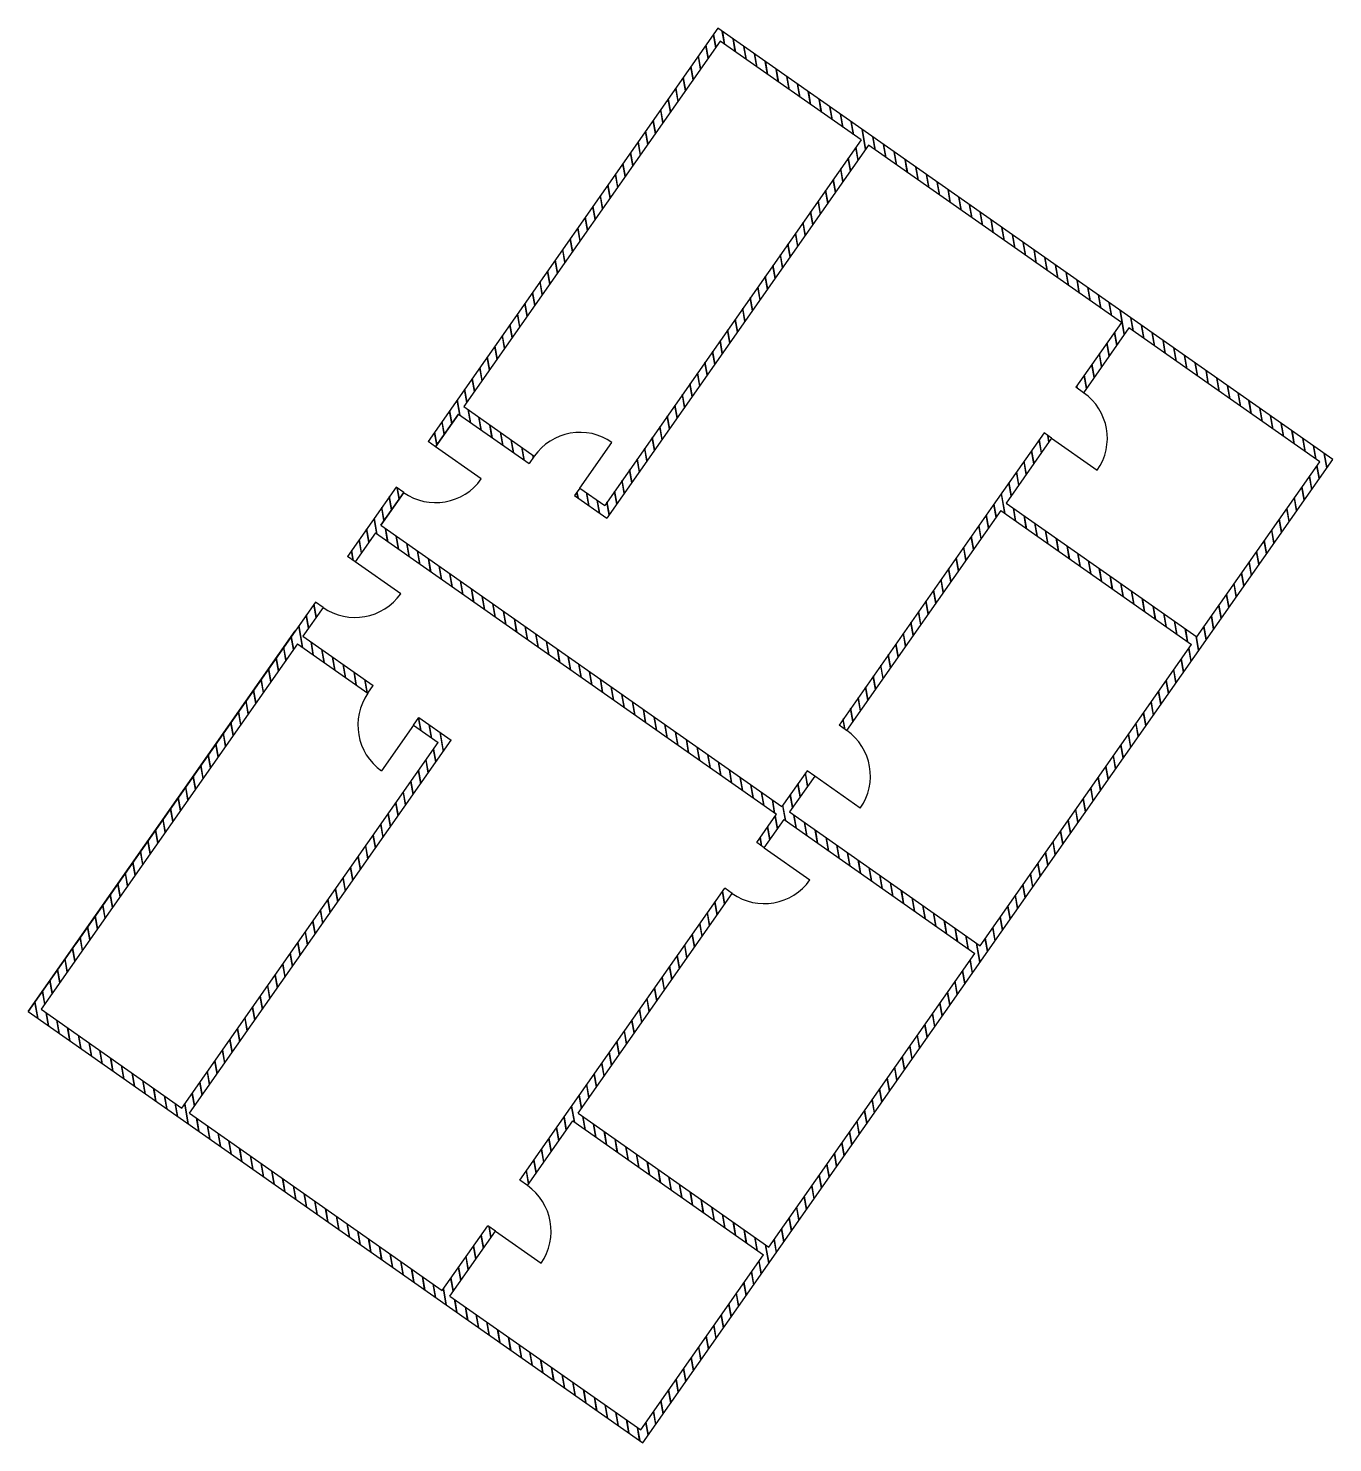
# Model space of a CAD drawing. Header units: millimetres. Extents: x 0 to 168904, y 0 to 40934.
# Drawn here: x 168727.11 to 168741.16, y 40862.68 to 40877.92 of the extents above; entities that cross this region are included whole.
import ezdxf

# ---------------------------------------------------------------- set-up
doc = ezdxf.new("R2010")
doc.units = ezdxf.units.MM

msp = doc.modelspace()

# ---------------------------------------------------------------- hatches: boundary and pattern name
h = msp.add_hatch()
h.set_pattern_fill('JIS_LC_20A', color=256, scale=0.005, angle=54.9524)
h.set_pattern_definition([(99.952443, (168530.04825, 39216.48785), (-0.0984951546, -0.01728307), []), (99.952443, (168530.05113, 39216.49194), (-0.0984951546, -0.01728307), [])])
h.paths.add_polyline_path([(168728.848, 40866.232), (168731.666, 40870.25), (168731.317, 40870.494), (168731.26, 40870.412), (168731.527, 40870.225), (168728.766, 40866.289), (168727.25, 40867.353), (168730.011, 40871.289), (168730.769, 40870.757), (168730.826, 40870.839), (168730.068, 40871.371), (168730.287, 40871.682), (168730.205, 40871.739), (168727.11, 40867.328), (168733.731, 40862.684), (168741.16, 40873.275), (168734.539, 40877.919), (168731.417, 40873.467), (168731.498, 40873.41), (168731.745, 40873.762), (168732.504, 40873.23), (168732.561, 40873.312), (168731.803, 40873.844), (168734.564, 40877.78), (168736.08, 40876.716), (168733.319, 40872.78), (168733.052, 40872.967), (168732.995, 40872.885), (168733.343, 40872.641), (168736.162, 40876.659), (168738.885, 40874.749), (168738.395, 40874.052), (168738.477, 40873.994), (168738.966, 40874.692), (168741.021, 40873.25), (168739.698, 40871.364), (168737.643, 40872.805), (168738.133, 40873.503), (168738.051, 40873.56), (168737.504, 40872.781), (168735.843, 40870.414), (168735.925, 40870.356), (168737.586, 40872.724), (168739.641, 40871.282), (168737.364, 40868.037), (168735.309, 40869.478), (168735.581, 40869.865), (168735.499, 40869.922), (168735.227, 40869.535), (168730.907, 40872.566), (168731.154, 40872.918), (168731.072, 40872.976), (168730.549, 40872.23), (168730.631, 40872.173), (168730.849, 40872.484), (168735.17, 40869.454), (168734.956, 40869.149), (168735.038, 40869.091), (168735.252, 40869.396), (168737.307, 40867.955), (168735.087, 40864.791), (168733.033, 40866.233), (168734.693, 40868.6), (168734.612, 40868.657), (168732.951, 40866.29), (168732.404, 40865.511), (168732.486, 40865.453), (168732.975, 40866.151), (168735.03, 40864.709), (168733.707, 40862.823), (168731.652, 40864.264), (168732.142, 40864.962), (168732.06, 40865.019), (168731.57, 40864.322)])

# ---------------------------------------------------------------- linework, layer by layer
for p, q in [((168736.08, 40876.716), (168733.319, 40872.78)), ((168736.162, 40876.659), (168733.343, 40872.641)), ((168738.885, 40874.749), (168738.395, 40874.052)), ((168738.966, 40874.692), (168738.477, 40873.994)), ((168738.477, 40873.994), (168738.395, 40874.052)), ((168731.803, 40873.844), (168732.561, 40873.312)), ((168731.498, 40873.41), (168731.745, 40873.762)), ((168731.745, 40873.762), (168732.504, 40873.23)), ((168738.051, 40873.56), (168737.504, 40872.781)), ((168738.133, 40873.503), (168738.051, 40873.56)), ((168731.498, 40873.41), (168731.417, 40873.467)), ((168731.99, 40873.065), (168731.498, 40873.41)), ((168733.052, 40872.967), (168733.397, 40873.459)), ((168738.133, 40873.503), (168737.643, 40872.805)), ((168738.133, 40873.503), (168738.624, 40873.158)), ((168732.561, 40873.312), (168732.504, 40873.23)), ((168730.907, 40872.566), (168731.154, 40872.918)), ((168731.154, 40872.918), (168731.072, 40872.976)), ((168733.052, 40872.967), (168732.995, 40872.885)), ((168733.052, 40872.967), (168733.319, 40872.78)), ((168732.995, 40872.885), (168733.343, 40872.641)), ((168737.504, 40872.781), (168735.843, 40870.414)), ((168737.643, 40872.805), (168739.698, 40871.364)), ((168737.586, 40872.724), (168735.925, 40870.356)), ((168737.586, 40872.724), (168739.641, 40871.282)), ((168730.849, 40872.484), (168735.17, 40869.454)), ((168730.907, 40872.566), (168735.227, 40869.535)), ((168730.907, 40872.566), (168735.227, 40869.535)), ((168730.631, 40872.173), (168730.549, 40872.23)), ((168731.122, 40871.828), (168730.631, 40872.173)), ((168730.287, 40871.682), (168730.205, 40871.739)), ((168727.11, 40867.328), (168729.986, 40871.428)), ((168730.011, 40871.289), (168730.769, 40870.757)), ((168730.068, 40871.371), (168730.826, 40870.839)), ((168737.364, 40868.037), (168739.641, 40871.282)), ((168730.769, 40870.757), (168730.826, 40870.839)), ((168731.26, 40870.412), (168731.317, 40870.494)), ((168731.317, 40870.494), (168731.666, 40870.25)), ((168731.26, 40870.412), (168730.915, 40869.921)), ((168731.26, 40870.412), (168731.527, 40870.225)), ((168735.925, 40870.356), (168735.843, 40870.414)), ((168728.766, 40866.289), (168731.527, 40870.225)), ((168728.848, 40866.232), (168731.666, 40870.25)), ((168735.499, 40869.922), (168735.227, 40869.535)), ((168735.581, 40869.865), (168735.499, 40869.922)), ((168735.581, 40869.865), (168735.309, 40869.478)), ((168736.072, 40869.52), (168735.581, 40869.865)), ((168734.956, 40869.149), (168735.17, 40869.454)), ((168735.309, 40869.478), (168737.364, 40868.037)), ((168735.309, 40869.478), (168737.364, 40868.037)), ((168735.038, 40869.091), (168735.252, 40869.396)), ((168735.252, 40869.396), (168737.307, 40867.955)), ((168735.038, 40869.091), (168734.956, 40869.149)), ((168735.038, 40869.091), (168735.529, 40868.747)), ((168732.951, 40866.29), (168734.612, 40868.657)), ((168734.693, 40868.6), (168734.612, 40868.657)), ((168733.033, 40866.233), (168734.693, 40868.6)), ((168735.087, 40864.791), (168737.307, 40867.955)), ((168732.404, 40865.511), (168732.951, 40866.29)), ((168733.033, 40866.233), (168735.087, 40864.791)), ((168732.486, 40865.453), (168732.975, 40866.151)), ((168732.975, 40866.151), (168735.03, 40864.709)), ((168732.486, 40865.453), (168732.404, 40865.511)), ((168731.57, 40864.322), (168732.06, 40865.019)), ((168732.142, 40864.962), (168732.06, 40865.019)), ((168731.652, 40864.264), (168732.142, 40864.962)), ((168732.142, 40864.962), (168732.633, 40864.617)), ((168731.513, 40864.24), (168731.513, 40864.24)), ((168731.595, 40864.183), (168731.595, 40864.183))]:
    msp.add_line(p, q)
for points in [[(168730.205, 40871.739), (168727.11, 40867.328), (168733.731, 40862.684), (168741.16, 40873.275), (168734.539, 40877.919), (168731.417, 40873.467)], [(168730.205, 40871.739), (168727.11, 40867.328), (168733.731, 40862.684), (168741.16, 40873.275), (168734.539, 40877.919), (168731.417, 40873.467)], [(168734.539, 40877.919), (168731.417, 40873.467)], [(168736.08, 40876.716), (168734.564, 40877.78), (168731.803, 40873.844)], [(168738.885, 40874.749), (168736.162, 40876.659)], [(168739.698, 40871.364), (168741.021, 40873.25), (168738.966, 40874.692)], [(168731.745, 40873.762), (168731.498, 40873.41)], [(168731.072, 40872.976), (168730.549, 40872.23)], [(168731.072, 40872.976), (168730.549, 40872.23)], [(168731.072, 40872.976), (168730.549, 40872.23)], [(168731.154, 40872.918), (168730.907, 40872.566)], [(168730.849, 40872.484), (168730.631, 40872.173)], [(168730.205, 40871.739), (168727.622, 40868.057)], [(168730.287, 40871.682), (168730.068, 40871.371)], [(168730.011, 40871.289), (168727.25, 40867.353), (168728.766, 40866.289)], [(168728.848, 40866.232), (168731.57, 40864.322)], [(168731.652, 40864.264), (168733.707, 40862.823), (168735.03, 40864.709)]]:
    msp.add_lwpolyline(points)
for centre, start, end in [((168738.133, 40873.503), 324.9524, 54.9524), ((168733.052, 40872.967), 54.9524, 144.9524), ((168731.498, 40873.41), 234.9524, 324.9524), ((168730.631, 40872.173), 234.9524, 324.9524), ((168731.26, 40870.412), 144.9524, 234.9524), ((168735.581, 40869.865), 324.9524, 54.9524), ((168735.038, 40869.091), 234.9524, 324.9524), ((168732.142, 40864.962), 324.9524, 54.9524)]:
    msp.add_arc(centre, 0.6, start, end)

doc.saveas('drawing.dxf')
